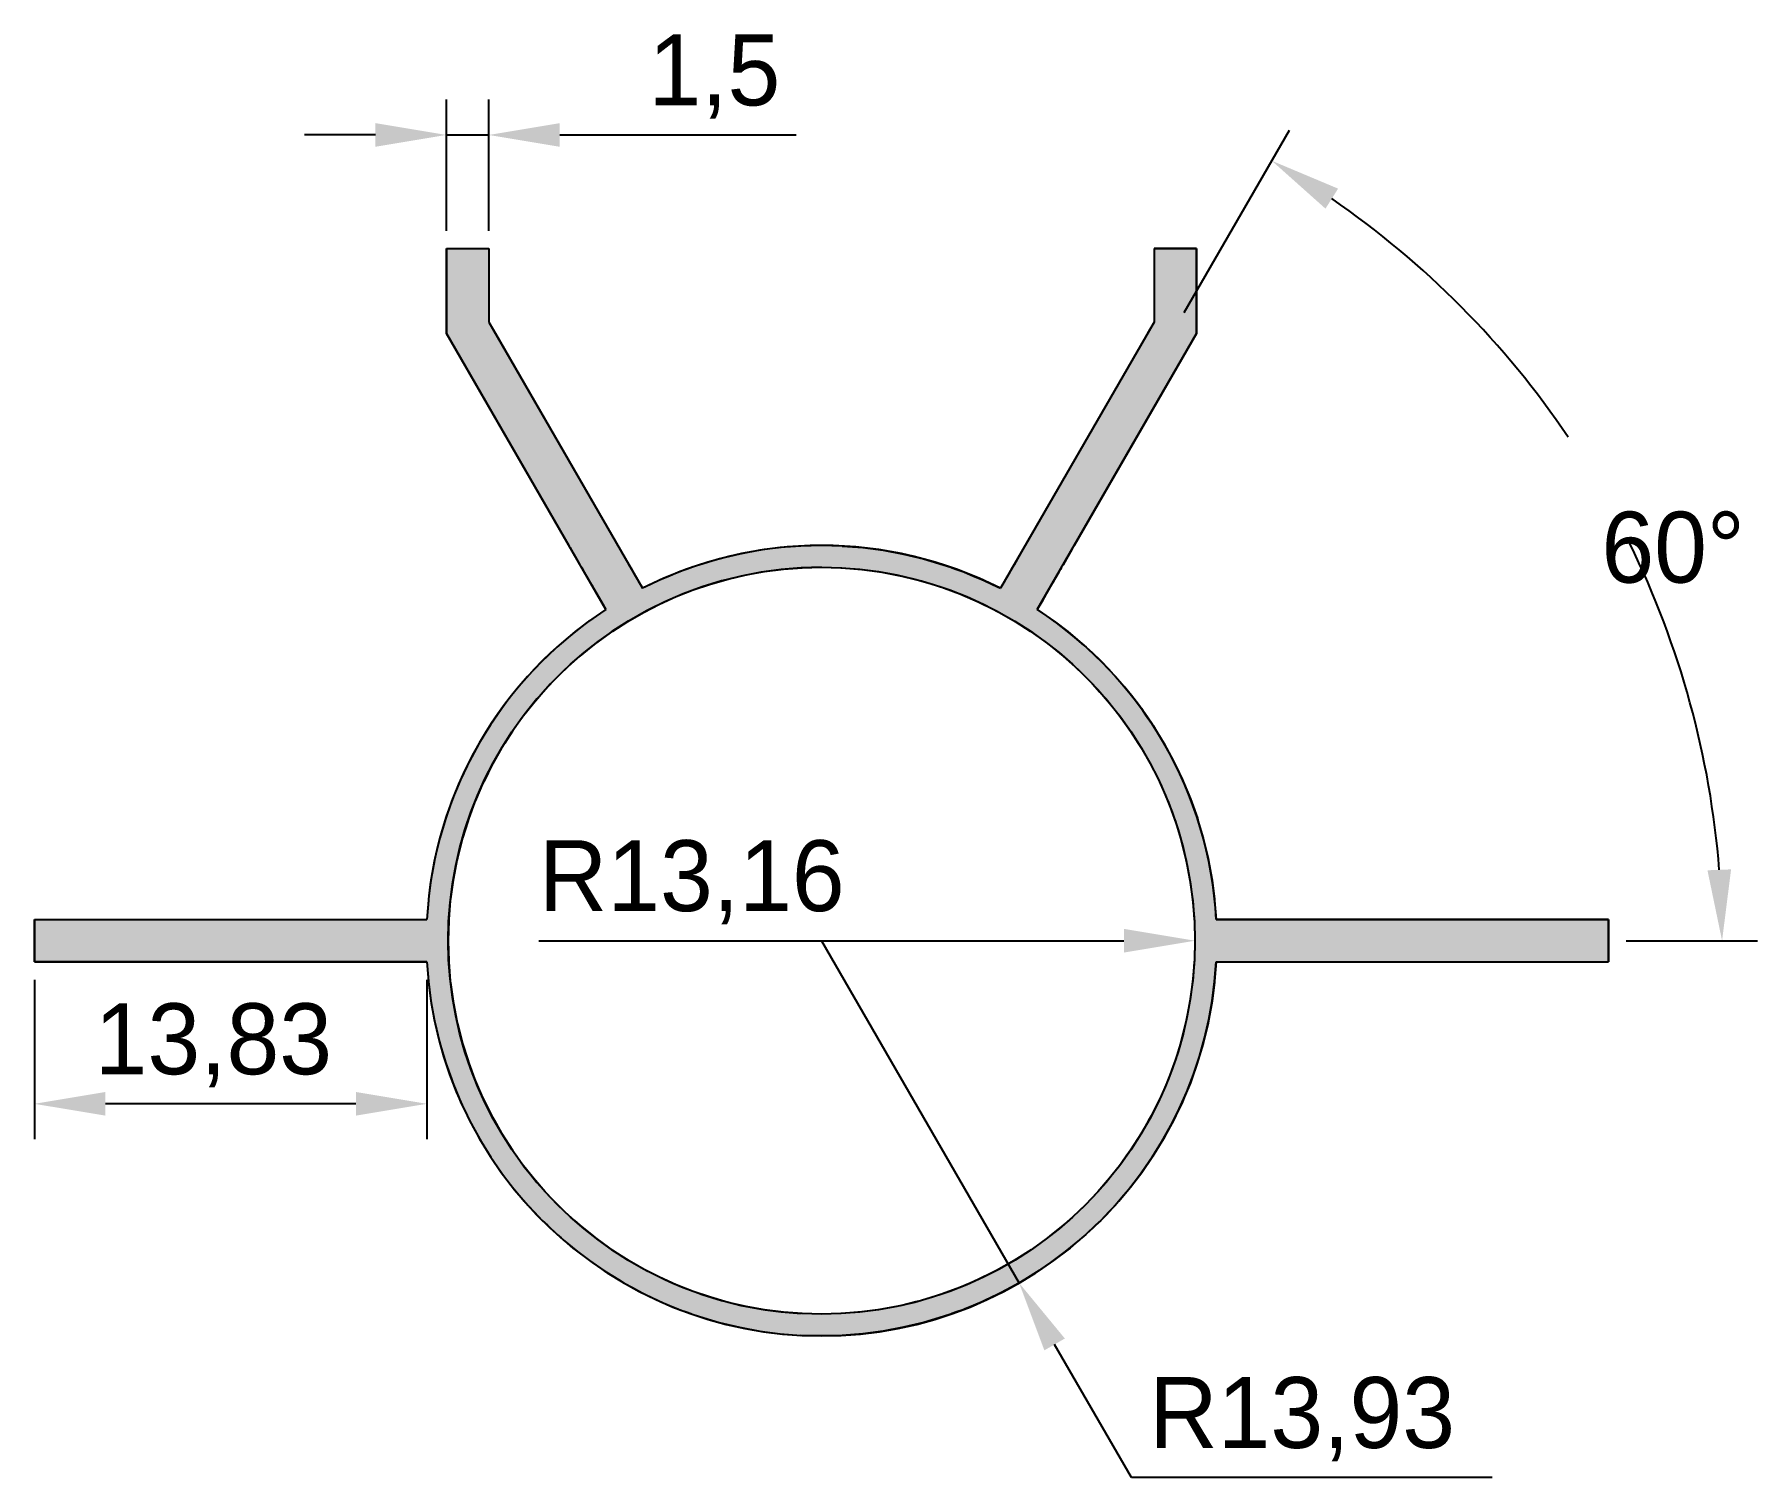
# Model space of a CAD drawing. Extents: x 82.3 to 143, y 152.1 to 202.9.
import ezdxf

# ---------------------------------------------------------------- set-up
doc = ezdxf.new("R2010")
doc.units = 0
doc.layers.add('COTAS', color=1, linetype='CONTINUOUS')
doc.layers.add('PRINCIPAL', color=7, linetype='CONTINUOUS')
doc.dimstyles.get("Standard").update_dxf_attribs({"dimtxt": 2.5, "dimasz": 2.5, "dimexe": 1.25, "dimexo": 0.625, "dimtad": 1, "dimcen": 2.5, "dimazin": 3, "dimtfac": 1, "dimtmove": 0, "dimatfit": 3})

msp = doc.modelspace()

# ---------------------------------------------------------------- blocks, each defined once
blk = doc.blocks.new('*D0')
at = {"layer": 'COTAS', "color": 0}
for p, q in [((122.786, 193.146), (126.495, 199.57)), ((138.365, 171), (142.99, 171))]:
    blk.add_line(p, q, dxfattribs=at)
for start, end in [(33.99176, 55.48593), (4.51407, 26.163)]:
    blk.add_arc((110, 171), 31.74, start, end, dxfattribs=at)
for points in [[(127.762, 196.801), (128.207, 197.506), (125.87, 198.488)], [(142.058, 173.514), (141.225, 173.482), (141.74, 171)]]:
    blk.add_solid(points, dxfattribs=at)
at = {"layer": 'COTAS', "color": 252}
blk.add_text('60%%d', height=2.5, dxfattribs=at).set_placement((137.488, 183.62))
blk = doc.blocks.new('*U12')
at = {"layer": 'COTAS', "color": 252}
blk.add_text('R13,16', height=2.5, dxfattribs=at).set_placement((100.035, 172.042))
blk = doc.blocks.new('*D1')
at = {"layer": 'COTAS', "color": 0}
for p, q in [((100.035, 171), (111.91, 171)), ((111.91, 171), (120.66, 171))]:
    blk.add_line(p, q, dxfattribs=at)
blk.add_solid([(120.66, 171.417), (120.66, 170.583), (123.16, 171)], dxfattribs=at)
at = {"layer": 'PRINCIPAL'}
blk.add_blockref('*U12', (0, 0), dxfattribs=at)
blk = doc.blocks.new('*U13')
at = {"layer": 'COTAS', "color": 252}
blk.add_text('R13,93', height=2.5, dxfattribs=at).set_placement((121.548, 153.122))
blk = doc.blocks.new('*D2')
at = {"layer": 'COTAS', "color": 0}
for p, q in [((110, 171), (116.965, 158.936)), ((120.923, 152.08), (118.215, 156.771)), ((133.632, 152.08), (120.923, 152.08))]:
    blk.add_line(p, q, dxfattribs=at)
blk.add_solid([(118.576, 156.98), (117.854, 156.563), (116.965, 158.936)], dxfattribs=at)
at = {"layer": 'PRINCIPAL'}
blk.add_blockref('*U13', (0, 0), dxfattribs=at)
blk = doc.blocks.new('*U11')
at = {"layer": 'COTAS', "color": 252}
blk.add_text('13,83', height=2.5, dxfattribs=at).set_placement((84.383, 166.293))
blk = doc.blocks.new('*D3')
at = {"layer": 'COTAS', "color": 0}
for p, q in [((82.26, 169.626), (82.26, 164.001)), ((96.09, 169.626), (96.09, 164.001)), ((93.59, 165.251), (84.76, 165.251))]:
    blk.add_line(p, q, dxfattribs=at)
for points in [[(84.76, 165.668), (84.76, 164.835), (82.26, 165.251)], [(93.59, 165.668), (93.59, 164.835), (96.09, 165.251)]]:
    blk.add_solid(points, dxfattribs=at)
at = {"layer": 'PRINCIPAL'}
blk.add_blockref('*U11', (0, 0), dxfattribs=at)
blk = doc.blocks.new('*U15')
at = {"layer": 'PRINCIPAL'}
blk.add_circle((110, 171), 13.16, dxfattribs=at)
blk = doc.blocks.new('*U17')
at = {"layer": 'PRINCIPAL'}
for p, q in [((96.778, 192.404), (96.778, 195.398)), ((96.778, 195.398), (98.275, 195.398)), ((98.275, 195.398), (98.275, 192.805)), ((121.725, 195.398), (121.725, 192.805)), ((123.222, 195.398), (121.725, 195.398)), ((123.222, 192.404), (123.222, 195.398)), ((98.275, 192.805), (103.693, 183.421)), ((121.725, 192.805), (116.307, 183.421)), ((102.397, 182.672), (96.778, 192.404)), ((117.603, 182.672), (123.222, 192.404)), ((82.26, 171.748), (96.09, 171.748)), ((82.26, 170.251), (82.26, 171.748)), ((137.74, 171.748), (123.91, 171.748)), ((137.74, 170.251), (137.74, 171.748)), ((96.09, 170.251), (82.26, 170.251)), ((123.91, 170.251), (137.74, 170.251))]:
    blk.add_line(p, q, dxfattribs=at)
for start, end in [(63.08015, 116.91985), (123.08015, 176.91985), (3.08015, 56.91985), (183.08015, 356.91985)]:
    blk.add_arc((110, 171), 13.93, start, end, dxfattribs=at)
blk = doc.blocks.new('*U18')
at = {"layer": 'PRINCIPAL', "linetype": 'CONTINUOUS'}
for p, q in [((96.778, 195.398), (98.275, 195.398)), ((96.778, 195.398), (96.778, 192.805)), ((98.275, 195.398), (98.275, 192.805)), ((121.725, 195.398), (123.222, 195.398)), ((121.725, 195.398), (121.725, 192.805)), ((123.222, 195.398), (123.222, 192.805)), ((96.778, 192.805), (96.778, 192.404)), ((98.275, 192.805), (98.507, 192.404)), ((121.725, 192.805), (121.493, 192.404)), ((123.222, 192.805), (123.222, 192.404)), ((96.778, 192.404), (101.093, 184.93)), ((98.507, 192.404), (102.822, 184.93)), ((121.493, 192.404), (117.178, 184.93)), ((123.222, 192.404), (118.907, 184.93)), ((101.093, 184.93), (101.104, 184.911)), ((101.104, 184.911), (101.137, 184.854)), ((101.137, 184.854), (101.192, 184.76)), ((101.192, 184.76), (101.268, 184.627)), ((101.268, 184.627), (101.366, 184.458)), ((102.822, 184.93), (102.833, 184.911)), ((102.833, 184.911), (102.866, 184.854)), ((102.866, 184.854), (102.92, 184.76)), ((102.92, 184.76), (102.997, 184.627)), ((102.997, 184.627), (103.094, 184.458)), ((107.112, 184.627), (106.405, 184.458)), ((107.827, 184.76), (107.112, 184.627)), ((108.548, 184.854), (107.827, 184.76)), ((109.273, 184.911), (108.548, 184.854)), ((110, 184.93), (109.273, 184.911)), ((110.727, 184.911), (110, 184.93)), ((110.727, 184.911), (111.452, 184.854)), ((111.452, 184.854), (112.173, 184.76)), ((112.173, 184.76), (112.888, 184.627)), ((112.888, 184.627), (113.595, 184.458)), ((117.003, 184.627), (116.906, 184.458)), ((117.08, 184.76), (117.003, 184.627)), ((117.134, 184.854), (117.08, 184.76)), ((117.167, 184.911), (117.134, 184.854)), ((117.178, 184.93), (117.167, 184.911)), ((118.732, 184.627), (118.634, 184.458)), ((118.808, 184.76), (118.732, 184.627)), ((118.863, 184.854), (118.808, 184.76)), ((118.896, 184.911), (118.863, 184.854)), ((118.907, 184.93), (118.896, 184.911)), ((101.366, 184.458), (101.485, 184.252)), ((101.485, 184.252), (101.538, 184.16)), ((101.538, 184.16), (101.549, 184.141)), ((101.549, 184.141), (101.582, 184.083)), ((101.582, 184.083), (101.624, 184.01)), ((103.094, 184.458), (103.213, 184.252)), ((103.213, 184.252), (103.266, 184.16)), ((103.266, 184.16), (103.278, 184.141)), ((103.278, 184.141), (103.311, 184.083)), ((103.311, 184.083), (103.353, 184.01)), ((105.228, 184.083), (105.022, 184.01)), ((105.392, 184.141), (105.228, 184.083)), ((105.446, 184.16), (105.392, 184.141)), ((105.708, 184.252), (105.446, 184.16)), ((106.405, 184.458), (105.708, 184.252)), ((108.577, 184.083), (108.044, 184.01)), ((109.288, 184.141), (108.577, 184.083)), ((110, 184.16), (109.288, 184.141)), ((110, 184.16), (110.712, 184.141)), ((110.712, 184.141), (111.423, 184.083)), ((111.423, 184.083), (111.956, 184.01)), ((113.595, 184.458), (114.292, 184.252)), ((114.292, 184.252), (114.554, 184.16)), ((114.554, 184.16), (114.608, 184.141)), ((114.608, 184.141), (114.772, 184.083)), ((114.772, 184.083), (114.978, 184.01)), ((116.689, 184.083), (116.647, 184.01)), ((116.722, 184.141), (116.689, 184.083)), ((116.734, 184.16), (116.722, 184.141)), ((116.787, 184.252), (116.734, 184.16)), ((116.906, 184.458), (116.787, 184.252)), ((118.418, 184.083), (118.376, 184.01)), ((118.451, 184.141), (118.418, 184.083)), ((118.462, 184.16), (118.451, 184.141)), ((118.515, 184.252), (118.462, 184.16)), ((118.634, 184.458), (118.515, 184.252)), ((101.624, 184.01), (101.638, 183.987)), ((101.638, 183.987), (101.715, 183.852)), ((101.715, 183.852), (101.784, 183.733)), ((101.784, 183.733), (101.815, 183.68)), ((101.815, 183.68), (101.936, 183.471)), ((101.936, 183.471), (101.965, 183.421)), ((101.965, 183.421), (102.077, 183.225)), ((103.353, 184.01), (103.366, 183.987)), ((103.366, 183.987), (103.444, 183.852)), ((103.444, 183.852), (103.513, 183.733)), ((103.513, 183.733), (103.543, 183.68)), ((103.543, 183.68), (103.664, 183.471)), ((103.664, 183.471), (103.693, 183.421)), ((103.8, 183.471), (103.693, 183.421)), ((104.24, 183.68), (103.8, 183.471)), ((104.35, 183.733), (104.24, 183.68)), ((104.64, 183.852), (104.35, 183.733)), ((104.965, 183.987), (104.64, 183.852)), ((105.022, 184.01), (104.965, 183.987)), ((105.66, 183.421), (105.129, 183.225)), ((105.798, 183.471), (105.66, 183.421)), ((106.479, 183.68), (105.798, 183.471)), ((106.69, 183.733), (106.479, 183.68)), ((107.171, 183.852), (106.69, 183.733)), ((107.871, 183.987), (107.171, 183.852)), ((108.044, 184.01), (107.871, 183.987)), ((111.956, 184.01), (112.129, 183.987)), ((112.129, 183.987), (112.829, 183.852)), ((112.829, 183.852), (113.31, 183.733)), ((113.31, 183.733), (113.521, 183.68)), ((113.521, 183.68), (114.202, 183.471)), ((114.202, 183.471), (114.34, 183.421)), ((114.34, 183.421), (114.871, 183.225)), ((114.978, 184.01), (115.035, 183.987)), ((115.035, 183.987), (115.36, 183.852)), ((115.36, 183.852), (115.65, 183.733)), ((115.65, 183.733), (115.76, 183.68)), ((115.76, 183.68), (116.2, 183.471)), ((116.2, 183.471), (116.307, 183.421)), ((116.336, 183.471), (116.307, 183.421)), ((116.457, 183.68), (116.336, 183.471)), ((116.487, 183.733), (116.457, 183.68)), ((116.556, 183.852), (116.487, 183.733)), ((116.634, 183.987), (116.556, 183.852)), ((116.647, 184.01), (116.634, 183.987)), ((118.035, 183.421), (117.923, 183.225)), ((118.064, 183.471), (118.035, 183.421)), ((118.185, 183.68), (118.064, 183.471)), ((118.216, 183.733), (118.185, 183.68)), ((118.285, 183.852), (118.216, 183.733)), ((118.362, 183.987), (118.285, 183.852)), ((118.376, 184.01), (118.362, 183.987)), ((102.077, 183.225), (102.24, 182.944)), ((102.24, 182.944), (102.397, 182.672)), ((104.474, 182.944), (103.927, 182.672)), ((105.129, 183.225), (104.474, 182.944)), ((114.871, 183.225), (115.526, 182.944)), ((115.526, 182.944), (116.073, 182.672)), ((117.76, 182.944), (117.603, 182.672)), ((117.923, 183.225), (117.76, 182.944)), ((101.798, 182.259), (101.321, 181.892)), ((101.823, 182.276), (101.798, 182.259)), ((102.331, 182.627), (101.823, 182.276)), ((102.397, 182.672), (102.331, 182.627)), ((103.189, 182.259), (102.615, 181.892)), ((103.215, 182.276), (103.189, 182.259)), ((103.836, 182.627), (103.215, 182.276)), ((103.927, 182.672), (103.836, 182.627)), ((116.073, 182.672), (116.164, 182.627)), ((116.164, 182.627), (116.785, 182.276)), ((116.785, 182.276), (116.811, 182.259)), ((116.811, 182.259), (117.385, 181.892)), ((117.603, 182.672), (117.669, 182.627)), ((117.669, 182.627), (118.177, 182.276)), ((118.177, 182.276), (118.202, 182.259)), ((118.202, 182.259), (118.679, 181.892)), ((101.222, 181.816), (100.825, 181.477)), ((101.321, 181.892), (101.222, 181.816)), ((102.509, 181.816), (102.036, 181.477)), ((102.615, 181.892), (102.509, 181.816)), ((117.385, 181.892), (117.491, 181.816)), ((117.491, 181.816), (117.964, 181.477)), ((118.679, 181.892), (118.778, 181.816)), ((118.778, 181.816), (119.175, 181.477)), ((100.34, 181.03), (100.142, 180.842)), ((100.669, 181.343), (100.34, 181.03)), ((100.825, 181.477), (100.669, 181.343)), ((101.48, 181.03), (101.271, 180.842)), ((101.87, 181.343), (101.48, 181.03)), ((102.036, 181.477), (101.87, 181.343)), ((117.964, 181.477), (118.13, 181.343)), ((118.13, 181.343), (118.52, 181.03)), ((118.52, 181.03), (118.729, 180.842)), ((119.175, 181.477), (119.331, 181.343)), ((119.331, 181.343), (119.66, 181.03)), ((119.66, 181.03), (119.858, 180.842)), ((99.869, 180.554), (99.642, 180.315)), ((100.142, 180.842), (99.869, 180.554)), ((100.95, 180.554), (100.71, 180.315)), ((101.271, 180.842), (100.95, 180.554)), ((118.729, 180.842), (119.05, 180.554)), ((119.05, 180.554), (119.29, 180.315)), ((119.858, 180.842), (120.131, 180.554)), ((120.131, 180.554), (120.358, 180.315)), ((99.17, 179.761), (98.985, 179.52)), ((99.417, 180.05), (99.17, 179.761)), ((99.642, 180.315), (99.417, 180.05)), ((100.187, 179.761), (99.97, 179.52)), ((100.446, 180.05), (100.187, 179.761)), ((100.71, 180.315), (100.446, 180.05)), ((119.29, 180.315), (119.554, 180.05)), ((119.554, 180.05), (119.813, 179.761)), ((119.813, 179.761), (120.03, 179.52)), ((120.358, 180.315), (120.583, 180.05)), ((120.583, 180.05), (120.83, 179.761)), ((120.83, 179.761), (121.015, 179.52)), ((98.728, 179.184), (98.577, 178.964)), ((98.985, 179.52), (98.728, 179.184)), ((99.7, 179.184), (99.523, 178.964)), ((99.97, 179.52), (99.7, 179.184)), ((120.03, 179.52), (120.3, 179.184)), ((120.3, 179.184), (120.477, 178.964)), ((121.015, 179.52), (121.272, 179.184)), ((121.272, 179.184), (121.423, 178.964)), ((98.316, 178.585), (98.194, 178.385)), ((98.577, 178.964), (98.316, 178.585)), ((99.251, 178.585), (99.108, 178.385)), ((99.523, 178.964), (99.251, 178.585)), ((120.477, 178.964), (120.749, 178.585)), ((120.749, 178.585), (120.892, 178.385)), ((121.423, 178.964), (121.684, 178.585)), ((121.684, 178.585), (121.806, 178.385)), ((97.936, 177.965), (97.838, 177.785)), ((98.194, 178.385), (97.936, 177.965)), ((98.839, 177.965), (98.724, 177.785)), ((99.108, 178.385), (98.839, 177.965)), ((120.892, 178.385), (121.161, 177.965)), ((121.161, 177.965), (121.276, 177.785)), ((121.806, 178.385), (122.064, 177.965)), ((122.064, 177.965), (122.162, 177.785)), ((97.838, 177.785), (97.589, 177.326)), ((98.724, 177.785), (98.464, 177.326)), ((121.276, 177.785), (121.536, 177.326)), ((122.162, 177.785), (122.411, 177.326)), ((97.512, 177.164), (97.276, 176.67)), ((97.589, 177.326), (97.512, 177.164)), ((98.373, 177.164), (98.128, 176.67)), ((98.464, 177.326), (98.373, 177.164)), ((121.536, 177.326), (121.627, 177.164)), ((121.627, 177.164), (121.872, 176.67)), ((122.411, 177.326), (122.488, 177.164)), ((122.488, 177.164), (122.724, 176.67)), ((97.216, 176.526), (96.998, 175.998)), ((97.276, 176.67), (97.216, 176.526)), ((98.056, 176.526), (97.829, 175.998)), ((98.128, 176.67), (98.056, 176.526)), ((121.872, 176.67), (121.944, 176.526)), ((121.944, 176.526), (122.171, 175.998)), ((122.724, 176.67), (122.784, 176.526)), ((122.784, 176.526), (123.002, 175.998)), ((96.952, 175.871), (96.754, 175.313)), ((96.998, 175.998), (96.952, 175.871)), ((97.775, 175.871), (97.57, 175.313)), ((97.829, 175.998), (97.775, 175.871)), ((122.171, 175.998), (122.225, 175.871)), ((122.225, 175.871), (122.43, 175.313)), ((123.002, 175.998), (123.048, 175.871)), ((123.048, 175.871), (123.246, 175.313)), ((96.722, 175.202), (96.547, 174.616)), ((96.754, 175.313), (96.722, 175.202)), ((97.529, 175.202), (97.349, 174.616)), ((97.57, 175.313), (97.529, 175.202)), ((122.43, 175.313), (122.471, 175.202)), ((122.471, 175.202), (122.651, 174.616)), ((123.246, 175.313), (123.278, 175.202)), ((123.278, 175.202), (123.453, 174.616)), ((96.525, 174.521), (96.377, 173.909)), ((96.547, 174.616), (96.525, 174.521)), ((97.32, 174.521), (97.168, 173.909)), ((97.349, 174.616), (97.32, 174.521)), ((122.651, 174.616), (122.68, 174.521)), ((122.68, 174.521), (122.832, 173.909)), ((123.453, 174.616), (123.475, 174.521)), ((123.475, 174.521), (123.623, 173.909)), ((96.362, 173.829), (96.244, 173.194)), ((96.377, 173.909), (96.362, 173.829)), ((97.148, 173.829), (97.026, 173.194)), ((97.168, 173.909), (97.148, 173.829)), ((122.832, 173.909), (122.852, 173.829)), ((122.852, 173.829), (122.974, 173.194)), ((123.623, 173.909), (123.638, 173.829)), ((123.638, 173.829), (123.756, 173.194)), ((96.235, 173.129), (96.148, 172.473)), ((96.244, 173.194), (96.235, 173.129)), ((97.013, 173.129), (96.924, 172.473)), ((97.026, 173.194), (97.013, 173.129)), ((122.974, 173.194), (122.987, 173.129)), ((122.987, 173.129), (123.076, 172.473)), ((123.756, 173.194), (123.765, 173.129)), ((123.765, 173.129), (123.852, 172.473)), ((96.148, 172.473), (96.144, 172.423)), ((96.924, 172.473), (96.917, 172.423)), ((123.076, 172.473), (123.083, 172.423)), ((123.852, 172.473), (123.856, 172.423)), ((96.144, 172.423), (96.09, 171.749)), ((96.917, 172.423), (96.862, 171.749)), ((123.083, 172.423), (123.138, 171.749)), ((123.856, 172.423), (123.91, 171.749)), ((82.26, 171.749), (96.09, 171.749)), ((82.26, 171.749), (82.26, 171.712)), ((82.26, 171.712), (82.26, 171)), ((96.859, 171.712), (96.84, 171)), ((96.862, 171.749), (96.859, 171.712)), ((123.138, 171.749), (123.141, 171.712)), ((123.141, 171.712), (123.16, 171)), ((123.91, 171.749), (137.74, 171.749)), ((137.74, 171.749), (137.74, 171.712)), ((137.74, 171.712), (137.74, 171)), ((82.26, 171), (82.26, 170.288)), ((96.84, 171), (96.859, 170.288)), ((123.16, 171), (123.141, 170.288)), ((137.74, 171), (137.74, 170.288)), ((82.26, 170.288), (82.26, 170.251)), ((82.26, 170.251), (96.09, 170.251)), ((96.09, 170.251), (96.144, 169.577)), ((96.859, 170.288), (96.862, 170.251)), ((96.862, 170.251), (96.917, 169.577)), ((123.138, 170.251), (123.083, 169.577)), ((123.141, 170.288), (123.138, 170.251)), ((123.91, 170.251), (123.856, 169.577)), ((123.91, 170.251), (137.74, 170.251)), ((137.74, 170.288), (137.74, 170.251)), ((96.144, 169.577), (96.148, 169.525)), ((96.148, 169.525), (96.235, 168.871)), ((96.917, 169.577), (96.924, 169.525)), ((96.924, 169.525), (97.013, 168.871)), ((123.076, 169.525), (122.987, 168.871)), ((123.083, 169.577), (123.076, 169.525)), ((123.852, 169.525), (123.765, 168.871)), ((123.856, 169.577), (123.852, 169.525)), ((96.235, 168.871), (96.244, 168.803)), ((97.013, 168.871), (97.026, 168.803)), ((122.987, 168.871), (122.974, 168.803)), ((123.765, 168.871), (123.756, 168.803)), ((96.244, 168.803), (96.362, 168.171)), ((97.026, 168.803), (97.148, 168.171)), ((122.974, 168.803), (122.852, 168.171)), ((123.756, 168.803), (123.638, 168.171)), ((96.362, 168.171), (96.378, 168.087)), ((96.378, 168.087), (96.525, 167.479)), ((97.148, 168.171), (97.169, 168.087)), ((97.169, 168.087), (97.32, 167.479)), ((122.831, 168.087), (122.68, 167.479)), ((122.852, 168.171), (122.831, 168.087)), ((123.622, 168.087), (123.475, 167.479)), ((123.638, 168.171), (123.622, 168.087)), ((96.525, 167.479), (96.549, 167.378)), ((96.549, 167.378), (96.722, 166.798)), ((97.32, 167.479), (97.351, 167.378)), ((97.351, 167.378), (97.529, 166.798)), ((122.649, 167.378), (122.471, 166.798)), ((122.68, 167.479), (122.649, 167.378)), ((123.451, 167.378), (123.278, 166.798)), ((123.475, 167.479), (123.451, 167.378)), ((96.722, 166.798), (96.757, 166.68)), ((96.757, 166.68), (96.953, 166.129)), ((97.529, 166.798), (97.572, 166.68)), ((97.572, 166.68), (97.775, 166.129)), ((122.428, 166.68), (122.225, 166.129)), ((122.471, 166.798), (122.428, 166.68)), ((123.243, 166.68), (123.047, 166.129)), ((123.278, 166.798), (123.243, 166.68)), ((96.953, 166.129), (97.001, 165.994)), ((97.001, 165.994), (97.217, 165.474)), ((97.775, 166.129), (97.833, 165.994)), ((97.833, 165.994), (98.056, 165.474)), ((122.167, 165.994), (121.944, 165.474)), ((122.225, 166.129), (122.167, 165.994)), ((122.999, 165.994), (122.783, 165.474)), ((123.047, 166.129), (122.999, 165.994)), ((97.217, 165.474), (97.28, 165.321)), ((97.28, 165.321), (97.512, 164.836)), ((98.056, 165.474), (98.132, 165.321)), ((98.132, 165.321), (98.373, 164.836)), ((121.868, 165.321), (121.627, 164.836)), ((121.944, 165.474), (121.868, 165.321)), ((122.72, 165.321), (122.488, 164.836)), ((122.783, 165.474), (122.72, 165.321)), ((97.512, 164.836), (97.595, 164.663)), ((97.595, 164.663), (97.839, 164.215)), ((98.373, 164.836), (98.47, 164.663)), ((98.47, 164.663), (98.724, 164.215)), ((121.53, 164.663), (121.276, 164.215)), ((121.627, 164.836), (121.53, 164.663)), ((122.405, 164.663), (122.161, 164.215)), ((122.488, 164.836), (122.405, 164.663)), ((97.839, 164.215), (97.943, 164.023)), ((97.943, 164.023), (98.194, 163.615)), ((98.724, 164.215), (98.846, 164.023)), ((98.846, 164.023), (99.108, 163.615)), ((121.154, 164.023), (120.892, 163.615)), ((121.276, 164.215), (121.154, 164.023)), ((122.057, 164.023), (121.806, 163.615)), ((122.161, 164.215), (122.057, 164.023)), ((98.194, 163.615), (98.324, 163.402)), ((98.324, 163.402), (98.577, 163.036)), ((99.108, 163.615), (99.26, 163.402)), ((99.26, 163.402), (99.523, 163.036)), ((120.74, 163.402), (120.477, 163.036)), ((120.892, 163.615), (120.74, 163.402)), ((121.676, 163.402), (121.423, 163.036)), ((121.806, 163.615), (121.676, 163.402)), ((98.577, 163.036), (98.738, 162.802)), ((98.738, 162.802), (98.985, 162.48)), ((99.523, 163.036), (99.711, 162.802)), ((99.711, 162.802), (99.97, 162.48)), ((120.289, 162.802), (120.03, 162.48)), ((120.477, 163.036), (120.289, 162.802)), ((121.262, 162.802), (121.015, 162.48)), ((121.423, 163.036), (121.262, 162.802)), ((98.985, 162.48), (99.182, 162.225)), ((99.182, 162.225), (99.417, 161.95)), ((99.97, 162.48), (100.199, 162.225)), ((100.199, 162.225), (100.446, 161.95)), ((119.801, 162.225), (119.554, 161.95)), ((120.03, 162.48), (119.801, 162.225)), ((120.818, 162.225), (120.583, 161.95)), ((121.015, 162.48), (120.818, 162.225)), ((99.417, 161.95), (99.655, 161.671)), ((99.655, 161.671), (99.869, 161.446)), ((100.446, 161.95), (100.725, 161.671)), ((100.725, 161.671), (100.95, 161.446)), ((119.275, 161.671), (119.05, 161.446)), ((119.554, 161.95), (119.275, 161.671)), ((120.345, 161.671), (120.131, 161.446)), ((120.583, 161.95), (120.345, 161.671)), ((99.869, 161.446), (100.157, 161.143)), ((100.157, 161.143), (100.34, 160.97)), ((100.34, 160.97), (100.686, 160.642)), ((100.95, 161.446), (101.288, 161.143)), ((101.288, 161.143), (101.48, 160.97)), ((101.48, 160.97), (101.889, 160.642)), ((118.52, 160.97), (118.111, 160.642)), ((118.712, 161.143), (118.52, 160.97)), ((119.05, 161.446), (118.712, 161.143)), ((119.66, 160.97), (119.314, 160.642)), ((119.843, 161.143), (119.66, 160.97)), ((120.131, 161.446), (119.843, 161.143)), ((100.686, 160.642), (100.825, 160.523)), ((100.825, 160.523), (101.24, 160.169)), ((101.889, 160.642), (102.036, 160.523)), ((102.036, 160.523), (102.53, 160.169)), ((117.964, 160.523), (117.47, 160.169)), ((118.111, 160.642), (117.964, 160.523)), ((119.175, 160.523), (118.76, 160.169)), ((119.314, 160.642), (119.175, 160.523)), ((101.24, 160.169), (101.32, 160.108)), ((101.32, 160.108), (101.819, 159.726)), ((101.819, 159.726), (101.821, 159.724)), ((101.821, 159.724), (102.332, 159.373)), ((102.53, 160.169), (102.615, 160.108)), ((102.615, 160.108), (103.212, 159.726)), ((103.212, 159.726), (103.215, 159.724)), ((103.215, 159.724), (103.836, 159.373)), ((116.785, 159.724), (116.164, 159.373)), ((116.788, 159.726), (116.785, 159.724)), ((117.385, 160.108), (116.788, 159.726)), ((117.47, 160.169), (117.385, 160.108)), ((118.179, 159.724), (117.668, 159.373)), ((118.181, 159.726), (118.179, 159.724)), ((118.68, 160.108), (118.181, 159.726)), ((118.76, 160.169), (118.68, 160.108)), ((102.332, 159.373), (102.419, 159.313)), ((102.419, 159.313), (102.839, 159.056)), ((103.836, 159.373), (103.956, 159.313)), ((103.956, 159.313), (104.474, 159.056)), ((116.044, 159.313), (115.526, 159.056)), ((116.164, 159.373), (116.044, 159.313)), ((117.581, 159.313), (117.161, 159.056)), ((117.668, 159.373), (117.581, 159.313)), ((102.839, 159.056), (103.041, 158.933)), ((103.041, 158.933), (103.333, 158.775)), ((103.333, 158.775), (103.681, 158.586)), ((103.681, 158.586), (103.8, 158.529)), ((103.8, 158.529), (104.239, 158.32)), ((104.474, 159.056), (104.761, 158.933)), ((104.761, 158.933), (105.129, 158.775)), ((105.129, 158.775), (105.644, 158.586)), ((105.644, 158.586), (105.798, 158.529)), ((105.798, 158.529), (106.479, 158.32)), ((114.202, 158.529), (113.521, 158.32)), ((114.356, 158.586), (114.202, 158.529)), ((114.871, 158.775), (114.356, 158.586)), ((115.239, 158.933), (114.871, 158.775)), ((115.526, 159.056), (115.239, 158.933)), ((116.2, 158.529), (115.761, 158.32)), ((116.319, 158.586), (116.2, 158.529)), ((116.667, 158.775), (116.319, 158.586)), ((116.959, 158.933), (116.667, 158.775)), ((117.161, 159.056), (116.959, 158.933)), ((104.239, 158.32), (104.339, 158.272)), ((104.339, 158.272), (104.64, 158.148)), ((104.64, 158.148), (104.964, 158.013)), ((104.964, 158.013), (105.012, 157.994)), ((105.012, 157.994), (105.228, 157.917)), ((105.228, 157.917), (105.392, 157.859)), ((106.479, 158.32), (106.671, 158.272)), ((106.671, 158.272), (107.171, 158.148)), ((107.171, 158.148), (107.871, 158.013)), ((107.871, 158.013), (108.016, 157.994)), ((108.016, 157.994), (108.577, 157.917)), ((108.577, 157.917), (109.288, 157.859)), ((111.423, 157.917), (110.712, 157.859)), ((111.984, 157.994), (111.423, 157.917)), ((112.129, 158.013), (111.984, 157.994)), ((112.829, 158.148), (112.129, 158.013)), ((113.329, 158.272), (112.829, 158.148)), ((113.521, 158.32), (113.329, 158.272)), ((114.772, 157.917), (114.608, 157.859)), ((114.988, 157.994), (114.772, 157.917)), ((115.036, 158.013), (114.988, 157.994)), ((115.36, 158.148), (115.036, 158.013)), ((115.661, 158.272), (115.36, 158.148)), ((115.761, 158.32), (115.661, 158.272)), ((105.392, 157.859), (105.446, 157.84)), ((105.446, 157.84), (105.699, 157.751)), ((105.699, 157.751), (106.398, 157.544)), ((106.398, 157.544), (107.106, 157.374)), ((107.106, 157.374), (107.823, 157.241)), ((112.894, 157.374), (112.177, 157.241)), ((113.602, 157.544), (112.894, 157.374)), ((114.301, 157.751), (113.602, 157.544)), ((114.554, 157.84), (114.301, 157.751)), ((114.608, 157.859), (114.554, 157.84)), ((107.823, 157.241), (108.545, 157.146)), ((108.545, 157.146), (109.272, 157.089)), ((110, 157.07), (109.272, 157.089)), ((110.728, 157.089), (110, 157.07)), ((111.455, 157.146), (110.728, 157.089)), ((112.177, 157.241), (111.455, 157.146))]:
    blk.add_line(p, q, dxfattribs=at)
for points in [[(96.778, 195.398), (96.778, 195.398), (98.275, 195.398)], [(96.778, 195.398), (96.778, 192.805), (98.275, 192.805)], [(121.725, 195.398), (121.725, 195.398), (123.222, 195.398)], [(121.725, 195.398), (121.725, 192.805), (123.222, 192.805)], [(96.778, 192.805), (96.778, 192.404), (98.507, 192.404)], [(121.725, 192.805), (121.493, 192.404), (123.222, 192.404)], [(96.778, 192.404), (101.093, 184.93), (102.822, 184.93)], [(121.493, 192.404), (117.178, 184.93), (118.907, 184.93)], [(101.093, 184.93), (101.104, 184.911), (102.833, 184.911)], [(101.104, 184.911), (101.137, 184.854), (102.866, 184.854)], [(101.137, 184.854), (101.192, 184.76), (102.92, 184.76)], [(101.192, 184.76), (101.268, 184.627), (102.997, 184.627)], [(101.268, 184.627), (101.366, 184.458), (103.094, 184.458)], [(107.112, 184.627), (106.405, 184.458), (113.595, 184.458)], [(107.827, 184.76), (107.112, 184.627), (112.888, 184.627)], [(108.548, 184.854), (107.827, 184.76), (112.173, 184.76)], [(109.273, 184.911), (108.548, 184.854), (111.452, 184.854)], [(110, 184.93), (109.273, 184.911), (110.727, 184.911)], [(117.003, 184.627), (116.906, 184.458), (118.634, 184.458)], [(117.08, 184.76), (117.003, 184.627), (118.732, 184.627)], [(117.134, 184.854), (117.08, 184.76), (118.808, 184.76)], [(117.167, 184.911), (117.134, 184.854), (118.863, 184.854)], [(117.178, 184.93), (117.167, 184.911), (118.896, 184.911)], [(101.366, 184.458), (101.485, 184.252), (103.213, 184.252)], [(101.485, 184.252), (101.538, 184.16), (103.266, 184.16)], [(101.538, 184.16), (101.549, 184.141), (103.278, 184.141)], [(101.549, 184.141), (101.582, 184.083), (103.311, 184.083)], [(101.582, 184.083), (101.624, 184.01), (103.353, 184.01)], [(105.228, 184.083), (105.022, 184.01), (108.044, 184.01)], [(105.392, 184.141), (105.228, 184.083), (108.577, 184.083)], [(105.446, 184.16), (105.392, 184.141), (109.288, 184.141)], [(105.708, 184.252), (105.446, 184.16), (114.554, 184.16)], [(106.405, 184.458), (105.708, 184.252), (114.292, 184.252)], [(110, 184.16), (110.712, 184.141), (114.608, 184.141)], [(110.712, 184.141), (111.423, 184.083), (114.772, 184.083)], [(111.423, 184.083), (111.956, 184.01), (114.978, 184.01)], [(116.689, 184.083), (116.647, 184.01), (118.376, 184.01)], [(116.722, 184.141), (116.689, 184.083), (118.418, 184.083)], [(116.734, 184.16), (116.722, 184.141), (118.451, 184.141)], [(116.787, 184.252), (116.734, 184.16), (118.462, 184.16)], [(116.906, 184.458), (116.787, 184.252), (118.515, 184.252)], [(101.624, 184.01), (101.638, 183.987), (103.366, 183.987)], [(101.638, 183.987), (101.715, 183.852), (103.444, 183.852)], [(101.715, 183.852), (101.784, 183.733), (103.513, 183.733)], [(101.784, 183.733), (101.815, 183.68), (103.543, 183.68)], [(101.815, 183.68), (101.936, 183.471), (103.664, 183.471)], [(101.936, 183.471), (101.965, 183.421), (103.693, 183.421)], [(101.965, 183.421), (102.077, 183.225), (105.129, 183.225)], [(103.8, 183.471), (103.693, 183.421), (105.66, 183.421)], [(104.24, 183.68), (103.8, 183.471), (105.798, 183.471)], [(104.35, 183.733), (104.24, 183.68), (106.479, 183.68)], [(104.64, 183.852), (104.35, 183.733), (106.69, 183.733)], [(104.965, 183.987), (104.64, 183.852), (107.171, 183.852)], [(105.022, 184.01), (104.965, 183.987), (107.871, 183.987)], [(111.956, 184.01), (112.129, 183.987), (115.035, 183.987)], [(112.129, 183.987), (112.829, 183.852), (115.36, 183.852)], [(112.829, 183.852), (113.31, 183.733), (115.65, 183.733)], [(113.31, 183.733), (113.521, 183.68), (115.76, 183.68)], [(113.521, 183.68), (114.202, 183.471), (116.2, 183.471)], [(114.202, 183.471), (114.34, 183.421), (116.307, 183.421)], [(114.34, 183.421), (114.871, 183.225), (117.923, 183.225)], [(116.336, 183.471), (116.307, 183.421), (118.035, 183.421)], [(116.457, 183.68), (116.336, 183.471), (118.064, 183.471)], [(116.487, 183.733), (116.457, 183.68), (118.185, 183.68)], [(116.556, 183.852), (116.487, 183.733), (118.216, 183.733)], [(116.634, 183.987), (116.556, 183.852), (118.285, 183.852)], [(116.647, 184.01), (116.634, 183.987), (118.362, 183.987)], [(102.077, 183.225), (102.24, 182.944), (104.474, 182.944)], [(102.24, 182.944), (102.397, 182.672), (103.927, 182.672)], [(114.871, 183.225), (115.526, 182.944), (117.76, 182.944)], [(115.526, 182.944), (116.073, 182.672), (117.603, 182.672)], [(101.798, 182.259), (101.321, 181.892), (102.615, 181.892)], [(101.823, 182.276), (101.798, 182.259), (103.189, 182.259)], [(102.331, 182.627), (101.823, 182.276), (103.215, 182.276)], [(102.397, 182.672), (102.331, 182.627), (103.836, 182.627)], [(116.073, 182.672), (116.164, 182.627), (117.669, 182.627)], [(116.164, 182.627), (116.785, 182.276), (118.177, 182.276)], [(116.785, 182.276), (116.811, 182.259), (118.202, 182.259)], [(116.811, 182.259), (117.385, 181.892), (118.679, 181.892)], [(101.222, 181.816), (100.825, 181.477), (102.036, 181.477)], [(101.321, 181.892), (101.222, 181.816), (102.509, 181.816)], [(117.385, 181.892), (117.491, 181.816), (118.778, 181.816)], [(117.491, 181.816), (117.964, 181.477), (119.175, 181.477)], [(100.34, 181.03), (100.142, 180.842), (101.271, 180.842)], [(100.669, 181.343), (100.34, 181.03), (101.48, 181.03)], [(100.825, 181.477), (100.669, 181.343), (101.87, 181.343)], [(117.964, 181.477), (118.13, 181.343), (119.331, 181.343)], [(118.13, 181.343), (118.52, 181.03), (119.66, 181.03)], [(118.52, 181.03), (118.729, 180.842), (119.858, 180.842)], [(99.869, 180.554), (99.642, 180.315), (100.71, 180.315)], [(100.142, 180.842), (99.869, 180.554), (100.95, 180.554)], [(118.729, 180.842), (119.05, 180.554), (120.131, 180.554)], [(119.05, 180.554), (119.29, 180.315), (120.358, 180.315)], [(99.17, 179.761), (98.985, 179.52), (99.97, 179.52)], [(99.417, 180.05), (99.17, 179.761), (100.187, 179.761)], [(99.642, 180.315), (99.417, 180.05), (100.446, 180.05)], [(119.29, 180.315), (119.554, 180.05), (120.583, 180.05)], [(119.554, 180.05), (119.813, 179.761), (120.83, 179.761)], [(119.813, 179.761), (120.03, 179.52), (121.015, 179.52)], [(98.728, 179.184), (98.577, 178.964), (99.523, 178.964)], [(98.985, 179.52), (98.728, 179.184), (99.7, 179.184)], [(120.03, 179.52), (120.3, 179.184), (121.272, 179.184)], [(120.3, 179.184), (120.477, 178.964), (121.423, 178.964)], [(98.316, 178.585), (98.194, 178.385), (99.108, 178.385)], [(98.577, 178.964), (98.316, 178.585), (99.251, 178.585)], [(120.477, 178.964), (120.749, 178.585), (121.684, 178.585)], [(120.749, 178.585), (120.892, 178.385), (121.806, 178.385)], [(97.936, 177.965), (97.838, 177.785), (98.724, 177.785)], [(98.194, 178.385), (97.936, 177.965), (98.839, 177.965)], [(120.892, 178.385), (121.161, 177.965), (122.064, 177.965)], [(121.161, 177.965), (121.276, 177.785), (122.162, 177.785)], [(97.838, 177.785), (97.589, 177.326), (98.464, 177.326)], [(121.276, 177.785), (121.536, 177.326), (122.411, 177.326)], [(97.512, 177.164), (97.276, 176.67), (98.128, 176.67)], [(97.589, 177.326), (97.512, 177.164), (98.373, 177.164)], [(121.536, 177.326), (121.627, 177.164), (122.488, 177.164)], [(121.627, 177.164), (121.872, 176.67), (122.724, 176.67)], [(97.216, 176.526), (96.998, 175.998), (97.829, 175.998)], [(97.276, 176.67), (97.216, 176.526), (98.056, 176.526)], [(121.872, 176.67), (121.944, 176.526), (122.784, 176.526)], [(121.944, 176.526), (122.171, 175.998), (123.002, 175.998)], [(96.952, 175.871), (96.754, 175.313), (97.57, 175.313)], [(96.998, 175.998), (96.952, 175.871), (97.775, 175.871)], [(122.171, 175.998), (122.225, 175.871), (123.048, 175.871)], [(122.225, 175.871), (122.43, 175.313), (123.246, 175.313)], [(96.722, 175.202), (96.547, 174.616), (97.349, 174.616)], [(96.754, 175.313), (96.722, 175.202), (97.529, 175.202)], [(122.43, 175.313), (122.471, 175.202), (123.278, 175.202)], [(122.471, 175.202), (122.651, 174.616), (123.453, 174.616)], [(96.525, 174.521), (96.377, 173.909), (97.168, 173.909)], [(96.547, 174.616), (96.525, 174.521), (97.32, 174.521)], [(122.651, 174.616), (122.68, 174.521), (123.475, 174.521)], [(122.68, 174.521), (122.832, 173.909), (123.623, 173.909)], [(96.362, 173.829), (96.244, 173.194), (97.026, 173.194)], [(96.377, 173.909), (96.362, 173.829), (97.148, 173.829)], [(122.832, 173.909), (122.852, 173.829), (123.638, 173.829)], [(122.852, 173.829), (122.974, 173.194), (123.756, 173.194)], [(96.235, 173.129), (96.148, 172.473), (96.924, 172.473)], [(96.244, 173.194), (96.235, 173.129), (97.013, 173.129)], [(122.974, 173.194), (122.987, 173.129), (123.765, 173.129)], [(122.987, 173.129), (123.076, 172.473), (123.852, 172.473)], [(96.148, 172.473), (96.144, 172.423), (96.917, 172.423)], [(123.076, 172.473), (123.083, 172.423), (123.856, 172.423)], [(96.144, 172.423), (96.09, 171.749), (96.862, 171.749)], [(123.083, 172.423), (123.138, 171.749), (123.91, 171.749)], [(82.26, 171.749), (82.26, 171.749), (96.09, 171.749)], [(82.26, 171.749), (82.26, 171.712), (96.859, 171.712)], [(82.26, 171.712), (82.26, 171), (96.84, 171)], [(123.138, 171.749), (123.141, 171.712), (137.74, 171.712)], [(123.141, 171.712), (123.16, 171), (137.74, 171)], [(123.91, 171.749), (123.91, 171.749), (137.74, 171.749)], [(82.26, 171), (82.26, 170.288), (96.859, 170.288)], [(123.16, 171), (123.141, 170.288), (137.74, 170.288)], [(82.26, 170.288), (82.26, 170.251), (96.862, 170.251)], [(82.26, 170.251), (82.26, 170.251), (96.09, 170.251)], [(96.09, 170.251), (96.144, 169.577), (96.917, 169.577)], [(123.138, 170.251), (123.083, 169.577), (123.856, 169.577)], [(123.141, 170.288), (123.138, 170.251), (137.74, 170.251)], [(123.91, 170.251), (123.91, 170.251), (137.74, 170.251)], [(96.144, 169.577), (96.148, 169.525), (96.924, 169.525)], [(96.148, 169.525), (96.235, 168.871), (97.013, 168.871)], [(123.076, 169.525), (122.987, 168.871), (123.765, 168.871)], [(123.083, 169.577), (123.076, 169.525), (123.852, 169.525)], [(96.235, 168.871), (96.244, 168.803), (97.026, 168.803)], [(122.987, 168.871), (122.974, 168.803), (123.756, 168.803)], [(96.244, 168.803), (96.362, 168.171), (97.148, 168.171)], [(122.974, 168.803), (122.852, 168.171), (123.638, 168.171)], [(96.362, 168.171), (96.378, 168.087), (97.169, 168.087)], [(96.378, 168.087), (96.525, 167.479), (97.32, 167.479)], [(122.831, 168.087), (122.68, 167.479), (123.475, 167.479)], [(122.852, 168.171), (122.831, 168.087), (123.622, 168.087)], [(96.525, 167.479), (96.549, 167.378), (97.351, 167.378)], [(96.549, 167.378), (96.722, 166.798), (97.529, 166.798)], [(122.649, 167.378), (122.471, 166.798), (123.278, 166.798)], [(122.68, 167.479), (122.649, 167.378), (123.451, 167.378)], [(96.722, 166.798), (96.757, 166.68), (97.572, 166.68)], [(96.757, 166.68), (96.953, 166.129), (97.775, 166.129)], [(122.428, 166.68), (122.225, 166.129), (123.047, 166.129)], [(122.471, 166.798), (122.428, 166.68), (123.243, 166.68)], [(96.953, 166.129), (97.001, 165.994), (97.833, 165.994)], [(97.001, 165.994), (97.217, 165.474), (98.056, 165.474)], [(122.167, 165.994), (121.944, 165.474), (122.783, 165.474)], [(122.225, 166.129), (122.167, 165.994), (122.999, 165.994)], [(97.217, 165.474), (97.28, 165.321), (98.132, 165.321)], [(97.28, 165.321), (97.512, 164.836), (98.373, 164.836)], [(121.868, 165.321), (121.627, 164.836), (122.488, 164.836)], [(121.944, 165.474), (121.868, 165.321), (122.72, 165.321)], [(97.512, 164.836), (97.595, 164.663), (98.47, 164.663)], [(97.595, 164.663), (97.839, 164.215), (98.724, 164.215)], [(121.53, 164.663), (121.276, 164.215), (122.161, 164.215)], [(121.627, 164.836), (121.53, 164.663), (122.405, 164.663)], [(97.839, 164.215), (97.943, 164.023), (98.846, 164.023)], [(97.943, 164.023), (98.194, 163.615), (99.108, 163.615)], [(121.154, 164.023), (120.892, 163.615), (121.806, 163.615)], [(121.276, 164.215), (121.154, 164.023), (122.057, 164.023)], [(98.194, 163.615), (98.324, 163.402), (99.26, 163.402)], [(98.324, 163.402), (98.577, 163.036), (99.523, 163.036)], [(120.74, 163.402), (120.477, 163.036), (121.423, 163.036)], [(120.892, 163.615), (120.74, 163.402), (121.676, 163.402)], [(98.577, 163.036), (98.738, 162.802), (99.711, 162.802)], [(98.738, 162.802), (98.985, 162.48), (99.97, 162.48)], [(120.289, 162.802), (120.03, 162.48), (121.015, 162.48)], [(120.477, 163.036), (120.289, 162.802), (121.262, 162.802)], [(98.985, 162.48), (99.182, 162.225), (100.199, 162.225)], [(99.182, 162.225), (99.417, 161.95), (100.446, 161.95)], [(119.801, 162.225), (119.554, 161.95), (120.583, 161.95)], [(120.03, 162.48), (119.801, 162.225), (120.818, 162.225)], [(99.417, 161.95), (99.655, 161.671), (100.725, 161.671)], [(99.655, 161.671), (99.869, 161.446), (100.95, 161.446)], [(119.275, 161.671), (119.05, 161.446), (120.131, 161.446)], [(119.554, 161.95), (119.275, 161.671), (120.345, 161.671)], [(99.869, 161.446), (100.157, 161.143), (101.288, 161.143)], [(100.157, 161.143), (100.34, 160.97), (101.48, 160.97)], [(100.34, 160.97), (100.686, 160.642), (101.889, 160.642)], [(118.52, 160.97), (118.111, 160.642), (119.314, 160.642)], [(118.712, 161.143), (118.52, 160.97), (119.66, 160.97)], [(119.05, 161.446), (118.712, 161.143), (119.843, 161.143)], [(100.686, 160.642), (100.825, 160.523), (102.036, 160.523)], [(100.825, 160.523), (101.24, 160.169), (102.53, 160.169)], [(117.964, 160.523), (117.47, 160.169), (118.76, 160.169)], [(118.111, 160.642), (117.964, 160.523), (119.175, 160.523)], [(101.24, 160.169), (101.32, 160.108), (102.615, 160.108)], [(101.32, 160.108), (101.819, 159.726), (103.212, 159.726)], [(101.819, 159.726), (101.821, 159.724), (103.215, 159.724)], [(101.821, 159.724), (102.332, 159.373), (103.836, 159.373)], [(116.785, 159.724), (116.164, 159.373), (117.668, 159.373)], [(116.788, 159.726), (116.785, 159.724), (118.179, 159.724)], [(117.385, 160.108), (116.788, 159.726), (118.181, 159.726)], [(117.47, 160.169), (117.385, 160.108), (118.68, 160.108)], [(102.332, 159.373), (102.419, 159.313), (103.956, 159.313)], [(102.419, 159.313), (102.839, 159.056), (104.474, 159.056)], [(116.044, 159.313), (115.526, 159.056), (117.161, 159.056)], [(116.164, 159.373), (116.044, 159.313), (117.581, 159.313)], [(102.839, 159.056), (103.041, 158.933), (104.761, 158.933)], [(103.041, 158.933), (103.333, 158.775), (105.129, 158.775)], [(103.333, 158.775), (103.681, 158.586), (105.644, 158.586)], [(103.681, 158.586), (103.8, 158.529), (105.798, 158.529)], [(103.8, 158.529), (104.239, 158.32), (106.479, 158.32)], [(114.202, 158.529), (113.521, 158.32), (115.761, 158.32)], [(114.356, 158.586), (114.202, 158.529), (116.2, 158.529)], [(114.871, 158.775), (114.356, 158.586), (116.319, 158.586)], [(115.239, 158.933), (114.871, 158.775), (116.667, 158.775)], [(115.526, 159.056), (115.239, 158.933), (116.959, 158.933)], [(104.239, 158.32), (104.339, 158.272), (106.671, 158.272)], [(104.339, 158.272), (104.64, 158.148), (107.171, 158.148)], [(104.64, 158.148), (104.964, 158.013), (107.871, 158.013)], [(104.964, 158.013), (105.012, 157.994), (108.016, 157.994)], [(105.012, 157.994), (105.228, 157.917), (108.577, 157.917)], [(105.228, 157.917), (105.392, 157.859), (109.288, 157.859)], [(111.423, 157.917), (110.712, 157.859), (114.608, 157.859)], [(111.984, 157.994), (111.423, 157.917), (114.772, 157.917)], [(112.129, 158.013), (111.984, 157.994), (114.988, 157.994)], [(112.829, 158.148), (112.129, 158.013), (115.036, 158.013)], [(113.329, 158.272), (112.829, 158.148), (115.36, 158.148)], [(113.521, 158.32), (113.329, 158.272), (115.661, 158.272)], [(105.392, 157.859), (105.446, 157.84), (110, 157.84)], [(105.446, 157.84), (105.699, 157.751), (114.301, 157.751)], [(105.699, 157.751), (106.398, 157.544), (113.602, 157.544)], [(106.398, 157.544), (107.106, 157.374), (112.894, 157.374)], [(107.106, 157.374), (107.823, 157.241), (112.177, 157.241)], [(110.712, 157.859), (110, 157.84), (114.554, 157.84)], [(107.823, 157.241), (108.545, 157.146), (111.455, 157.146)], [(108.545, 157.146), (109.272, 157.089), (110.728, 157.089)]]:
    blk.add_solid(points, dxfattribs=at)
at = {"layer": 'PRINCIPAL', "linetype": 'CONTINUOUS', "extrusion": (0, 0, -1)}
for points in [[(-96.778, 195.398), (-98.275, 195.398), (-98.275, 192.805)], [(-121.725, 195.398), (-123.222, 195.398), (-123.222, 192.805)], [(-96.778, 192.805), (-98.275, 192.805), (-98.507, 192.404)], [(-121.725, 192.805), (-123.222, 192.805), (-123.222, 192.404)], [(-96.778, 192.404), (-98.507, 192.404), (-102.822, 184.93)], [(-121.493, 192.404), (-123.222, 192.404), (-118.907, 184.93)], [(-101.093, 184.93), (-102.822, 184.93), (-102.833, 184.911)], [(-101.104, 184.911), (-102.833, 184.911), (-102.866, 184.854)], [(-101.137, 184.854), (-102.866, 184.854), (-102.92, 184.76)], [(-101.192, 184.76), (-102.92, 184.76), (-102.997, 184.627)], [(-101.268, 184.627), (-102.997, 184.627), (-103.094, 184.458)], [(-107.112, 184.627), (-112.888, 184.627), (-113.595, 184.458)], [(-107.827, 184.76), (-112.173, 184.76), (-112.888, 184.627)], [(-108.548, 184.854), (-111.452, 184.854), (-112.173, 184.76)], [(-109.273, 184.911), (-110.727, 184.911), (-111.452, 184.854)], [(-117.003, 184.627), (-118.732, 184.627), (-118.634, 184.458)], [(-117.08, 184.76), (-118.808, 184.76), (-118.732, 184.627)], [(-117.134, 184.854), (-118.863, 184.854), (-118.808, 184.76)], [(-117.167, 184.911), (-118.896, 184.911), (-118.863, 184.854)], [(-117.178, 184.93), (-118.907, 184.93), (-118.896, 184.911)], [(-101.366, 184.458), (-103.094, 184.458), (-103.213, 184.252)], [(-101.485, 184.252), (-103.213, 184.252), (-103.266, 184.16)], [(-101.538, 184.16), (-103.266, 184.16), (-103.278, 184.141)], [(-101.549, 184.141), (-103.278, 184.141), (-103.311, 184.083)], [(-101.582, 184.083), (-103.311, 184.083), (-103.353, 184.01)], [(-105.228, 184.083), (-108.577, 184.083), (-108.044, 184.01)], [(-105.392, 184.141), (-109.288, 184.141), (-108.577, 184.083)], [(-105.446, 184.16), (-110, 184.16), (-109.288, 184.141)], [(-105.708, 184.252), (-114.292, 184.252), (-114.554, 184.16)], [(-106.405, 184.458), (-113.595, 184.458), (-114.292, 184.252)], [(-110, 184.16), (-114.554, 184.16), (-114.608, 184.141)], [(-110.712, 184.141), (-114.608, 184.141), (-114.772, 184.083)], [(-111.423, 184.083), (-114.772, 184.083), (-114.978, 184.01)], [(-116.689, 184.083), (-118.418, 184.083), (-118.376, 184.01)], [(-116.722, 184.141), (-118.451, 184.141), (-118.418, 184.083)], [(-116.734, 184.16), (-118.462, 184.16), (-118.451, 184.141)], [(-116.787, 184.252), (-118.515, 184.252), (-118.462, 184.16)], [(-116.906, 184.458), (-118.634, 184.458), (-118.515, 184.252)], [(-101.624, 184.01), (-103.353, 184.01), (-103.366, 183.987)], [(-101.638, 183.987), (-103.366, 183.987), (-103.444, 183.852)], [(-101.715, 183.852), (-103.444, 183.852), (-103.513, 183.733)], [(-101.784, 183.733), (-103.513, 183.733), (-103.543, 183.68)], [(-101.815, 183.68), (-103.543, 183.68), (-103.664, 183.471)], [(-101.936, 183.471), (-103.664, 183.471), (-103.693, 183.421)], [(-101.965, 183.421), (-105.66, 183.421), (-105.129, 183.225)], [(-103.8, 183.471), (-105.798, 183.471), (-105.66, 183.421)], [(-104.24, 183.68), (-106.479, 183.68), (-105.798, 183.471)], [(-104.35, 183.733), (-106.69, 183.733), (-106.479, 183.68)], [(-104.64, 183.852), (-107.171, 183.852), (-106.69, 183.733)], [(-104.965, 183.987), (-107.871, 183.987), (-107.171, 183.852)], [(-105.022, 184.01), (-108.044, 184.01), (-107.871, 183.987)], [(-111.956, 184.01), (-114.978, 184.01), (-115.035, 183.987)], [(-112.129, 183.987), (-115.035, 183.987), (-115.36, 183.852)], [(-112.829, 183.852), (-115.36, 183.852), (-115.65, 183.733)], [(-113.31, 183.733), (-115.65, 183.733), (-115.76, 183.68)], [(-113.521, 183.68), (-115.76, 183.68), (-116.2, 183.471)], [(-114.202, 183.471), (-116.2, 183.471), (-116.307, 183.421)], [(-114.34, 183.421), (-118.035, 183.421), (-117.923, 183.225)], [(-116.336, 183.471), (-118.064, 183.471), (-118.035, 183.421)], [(-116.457, 183.68), (-118.185, 183.68), (-118.064, 183.471)], [(-116.487, 183.733), (-118.216, 183.733), (-118.185, 183.68)], [(-116.556, 183.852), (-118.285, 183.852), (-118.216, 183.733)], [(-116.634, 183.987), (-118.362, 183.987), (-118.285, 183.852)], [(-116.647, 184.01), (-118.376, 184.01), (-118.362, 183.987)], [(-102.077, 183.225), (-105.129, 183.225), (-104.474, 182.944)], [(-102.24, 182.944), (-104.474, 182.944), (-103.927, 182.672)], [(-114.871, 183.225), (-117.923, 183.225), (-117.76, 182.944)], [(-115.526, 182.944), (-117.76, 182.944), (-117.603, 182.672)], [(-101.798, 182.259), (-103.189, 182.259), (-102.615, 181.892)], [(-101.823, 182.276), (-103.215, 182.276), (-103.189, 182.259)], [(-102.331, 182.627), (-103.836, 182.627), (-103.215, 182.276)], [(-102.397, 182.672), (-103.927, 182.672), (-103.836, 182.627)], [(-116.073, 182.672), (-117.603, 182.672), (-117.669, 182.627)], [(-116.164, 182.627), (-117.669, 182.627), (-118.177, 182.276)], [(-116.785, 182.276), (-118.177, 182.276), (-118.202, 182.259)], [(-116.811, 182.259), (-118.202, 182.259), (-118.679, 181.892)], [(-101.222, 181.816), (-102.509, 181.816), (-102.036, 181.477)], [(-101.321, 181.892), (-102.615, 181.892), (-102.509, 181.816)], [(-117.385, 181.892), (-118.679, 181.892), (-118.778, 181.816)], [(-117.491, 181.816), (-118.778, 181.816), (-119.175, 181.477)], [(-100.34, 181.03), (-101.48, 181.03), (-101.271, 180.842)], [(-100.669, 181.343), (-101.87, 181.343), (-101.48, 181.03)], [(-100.825, 181.477), (-102.036, 181.477), (-101.87, 181.343)], [(-117.964, 181.477), (-119.175, 181.477), (-119.331, 181.343)], [(-118.13, 181.343), (-119.331, 181.343), (-119.66, 181.03)], [(-118.52, 181.03), (-119.66, 181.03), (-119.858, 180.842)], [(-99.869, 180.554), (-100.95, 180.554), (-100.71, 180.315)], [(-100.142, 180.842), (-101.271, 180.842), (-100.95, 180.554)], [(-118.729, 180.842), (-119.858, 180.842), (-120.131, 180.554)], [(-119.05, 180.554), (-120.131, 180.554), (-120.358, 180.315)], [(-99.17, 179.761), (-100.187, 179.761), (-99.97, 179.52)], [(-99.417, 180.05), (-100.446, 180.05), (-100.187, 179.761)], [(-99.642, 180.315), (-100.71, 180.315), (-100.446, 180.05)], [(-119.29, 180.315), (-120.358, 180.315), (-120.583, 180.05)], [(-119.554, 180.05), (-120.583, 180.05), (-120.83, 179.761)], [(-119.813, 179.761), (-120.83, 179.761), (-121.015, 179.52)], [(-98.728, 179.184), (-99.7, 179.184), (-99.523, 178.964)], [(-98.985, 179.52), (-99.97, 179.52), (-99.7, 179.184)], [(-120.03, 179.52), (-121.015, 179.52), (-121.272, 179.184)], [(-120.3, 179.184), (-121.272, 179.184), (-121.423, 178.964)], [(-98.316, 178.585), (-99.251, 178.585), (-99.108, 178.385)], [(-98.577, 178.964), (-99.523, 178.964), (-99.251, 178.585)], [(-120.477, 178.964), (-121.423, 178.964), (-121.684, 178.585)], [(-120.749, 178.585), (-121.684, 178.585), (-121.806, 178.385)], [(-97.936, 177.965), (-98.839, 177.965), (-98.724, 177.785)], [(-98.194, 178.385), (-99.108, 178.385), (-98.839, 177.965)], [(-120.892, 178.385), (-121.806, 178.385), (-122.064, 177.965)], [(-121.161, 177.965), (-122.064, 177.965), (-122.162, 177.785)], [(-97.838, 177.785), (-98.724, 177.785), (-98.464, 177.326)], [(-121.276, 177.785), (-122.162, 177.785), (-122.411, 177.326)], [(-97.512, 177.164), (-98.373, 177.164), (-98.128, 176.67)], [(-97.589, 177.326), (-98.464, 177.326), (-98.373, 177.164)], [(-121.536, 177.326), (-122.411, 177.326), (-122.488, 177.164)], [(-121.627, 177.164), (-122.488, 177.164), (-122.724, 176.67)], [(-97.216, 176.526), (-98.056, 176.526), (-97.829, 175.998)], [(-97.276, 176.67), (-98.128, 176.67), (-98.056, 176.526)], [(-121.872, 176.67), (-122.724, 176.67), (-122.784, 176.526)], [(-121.944, 176.526), (-122.784, 176.526), (-123.002, 175.998)], [(-96.952, 175.871), (-97.775, 175.871), (-97.57, 175.313)], [(-96.998, 175.998), (-97.829, 175.998), (-97.775, 175.871)], [(-122.171, 175.998), (-123.002, 175.998), (-123.048, 175.871)], [(-122.225, 175.871), (-123.048, 175.871), (-123.246, 175.313)], [(-96.722, 175.202), (-97.529, 175.202), (-97.349, 174.616)], [(-96.754, 175.313), (-97.57, 175.313), (-97.529, 175.202)], [(-122.43, 175.313), (-123.246, 175.313), (-123.278, 175.202)], [(-122.471, 175.202), (-123.278, 175.202), (-123.453, 174.616)], [(-96.525, 174.521), (-97.32, 174.521), (-97.168, 173.909)], [(-96.547, 174.616), (-97.349, 174.616), (-97.32, 174.521)], [(-122.651, 174.616), (-123.453, 174.616), (-123.475, 174.521)], [(-122.68, 174.521), (-123.475, 174.521), (-123.623, 173.909)], [(-96.362, 173.829), (-97.148, 173.829), (-97.026, 173.194)], [(-96.377, 173.909), (-97.168, 173.909), (-97.148, 173.829)], [(-122.832, 173.909), (-123.623, 173.909), (-123.638, 173.829)], [(-122.852, 173.829), (-123.638, 173.829), (-123.756, 173.194)], [(-96.235, 173.129), (-97.013, 173.129), (-96.924, 172.473)], [(-96.244, 173.194), (-97.026, 173.194), (-97.013, 173.129)], [(-122.974, 173.194), (-123.756, 173.194), (-123.765, 173.129)], [(-122.987, 173.129), (-123.765, 173.129), (-123.852, 172.473)], [(-96.148, 172.473), (-96.924, 172.473), (-96.917, 172.423)], [(-123.076, 172.473), (-123.852, 172.473), (-123.856, 172.423)], [(-96.144, 172.423), (-96.917, 172.423), (-96.862, 171.749)], [(-123.083, 172.423), (-123.856, 172.423), (-123.91, 171.749)], [(-82.26, 171.749), (-96.862, 171.749), (-96.859, 171.712)], [(-82.26, 171.712), (-96.859, 171.712), (-96.84, 171)], [(-123.138, 171.749), (-137.74, 171.749), (-137.74, 171.712)], [(-123.141, 171.712), (-137.74, 171.712), (-137.74, 171)], [(-82.26, 171), (-96.84, 171), (-96.859, 170.288)], [(-123.16, 171), (-137.74, 171), (-137.74, 170.288)], [(-82.26, 170.288), (-96.859, 170.288), (-96.862, 170.251)], [(-96.09, 170.251), (-96.862, 170.251), (-96.917, 169.577)], [(-123.138, 170.251), (-123.91, 170.251), (-123.856, 169.577)], [(-123.141, 170.288), (-137.74, 170.288), (-137.74, 170.251)], [(-96.144, 169.577), (-96.917, 169.577), (-96.924, 169.525)], [(-96.148, 169.525), (-96.924, 169.525), (-97.013, 168.871)], [(-123.076, 169.525), (-123.852, 169.525), (-123.765, 168.871)], [(-123.083, 169.577), (-123.856, 169.577), (-123.852, 169.525)], [(-96.235, 168.871), (-97.013, 168.871), (-97.026, 168.803)], [(-122.987, 168.871), (-123.765, 168.871), (-123.756, 168.803)], [(-96.244, 168.803), (-97.026, 168.803), (-97.148, 168.171)], [(-122.974, 168.803), (-123.756, 168.803), (-123.638, 168.171)], [(-96.362, 168.171), (-97.148, 168.171), (-97.169, 168.087)], [(-96.378, 168.087), (-97.169, 168.087), (-97.32, 167.479)], [(-122.831, 168.087), (-123.622, 168.087), (-123.475, 167.479)], [(-122.852, 168.171), (-123.638, 168.171), (-123.622, 168.087)], [(-96.525, 167.479), (-97.32, 167.479), (-97.351, 167.378)], [(-96.549, 167.378), (-97.351, 167.378), (-97.529, 166.798)], [(-122.649, 167.378), (-123.451, 167.378), (-123.278, 166.798)], [(-122.68, 167.479), (-123.475, 167.479), (-123.451, 167.378)], [(-96.722, 166.798), (-97.529, 166.798), (-97.572, 166.68)], [(-96.757, 166.68), (-97.572, 166.68), (-97.775, 166.129)], [(-122.428, 166.68), (-123.243, 166.68), (-123.047, 166.129)], [(-122.471, 166.798), (-123.278, 166.798), (-123.243, 166.68)], [(-96.953, 166.129), (-97.775, 166.129), (-97.833, 165.994)], [(-97.001, 165.994), (-97.833, 165.994), (-98.056, 165.474)], [(-122.167, 165.994), (-122.999, 165.994), (-122.783, 165.474)], [(-122.225, 166.129), (-123.047, 166.129), (-122.999, 165.994)], [(-97.217, 165.474), (-98.056, 165.474), (-98.132, 165.321)], [(-97.28, 165.321), (-98.132, 165.321), (-98.373, 164.836)], [(-121.868, 165.321), (-122.72, 165.321), (-122.488, 164.836)], [(-121.944, 165.474), (-122.783, 165.474), (-122.72, 165.321)], [(-97.512, 164.836), (-98.373, 164.836), (-98.47, 164.663)], [(-97.595, 164.663), (-98.47, 164.663), (-98.724, 164.215)], [(-121.53, 164.663), (-122.405, 164.663), (-122.161, 164.215)], [(-121.627, 164.836), (-122.488, 164.836), (-122.405, 164.663)], [(-97.839, 164.215), (-98.724, 164.215), (-98.846, 164.023)], [(-97.943, 164.023), (-98.846, 164.023), (-99.108, 163.615)], [(-121.154, 164.023), (-122.057, 164.023), (-121.806, 163.615)], [(-121.276, 164.215), (-122.161, 164.215), (-122.057, 164.023)], [(-98.194, 163.615), (-99.108, 163.615), (-99.26, 163.402)], [(-98.324, 163.402), (-99.26, 163.402), (-99.523, 163.036)], [(-120.74, 163.402), (-121.676, 163.402), (-121.423, 163.036)], [(-120.892, 163.615), (-121.806, 163.615), (-121.676, 163.402)], [(-98.577, 163.036), (-99.523, 163.036), (-99.711, 162.802)], [(-98.738, 162.802), (-99.711, 162.802), (-99.97, 162.48)], [(-120.289, 162.802), (-121.262, 162.802), (-121.015, 162.48)], [(-120.477, 163.036), (-121.423, 163.036), (-121.262, 162.802)], [(-98.985, 162.48), (-99.97, 162.48), (-100.199, 162.225)], [(-99.182, 162.225), (-100.199, 162.225), (-100.446, 161.95)], [(-119.801, 162.225), (-120.818, 162.225), (-120.583, 161.95)], [(-120.03, 162.48), (-121.015, 162.48), (-120.818, 162.225)], [(-99.417, 161.95), (-100.446, 161.95), (-100.725, 161.671)], [(-99.655, 161.671), (-100.725, 161.671), (-100.95, 161.446)], [(-119.275, 161.671), (-120.345, 161.671), (-120.131, 161.446)], [(-119.554, 161.95), (-120.583, 161.95), (-120.345, 161.671)], [(-99.869, 161.446), (-100.95, 161.446), (-101.288, 161.143)], [(-100.157, 161.143), (-101.288, 161.143), (-101.48, 160.97)], [(-100.34, 160.97), (-101.48, 160.97), (-101.889, 160.642)], [(-118.52, 160.97), (-119.66, 160.97), (-119.314, 160.642)], [(-118.712, 161.143), (-119.843, 161.143), (-119.66, 160.97)], [(-119.05, 161.446), (-120.131, 161.446), (-119.843, 161.143)], [(-100.686, 160.642), (-101.889, 160.642), (-102.036, 160.523)], [(-100.825, 160.523), (-102.036, 160.523), (-102.53, 160.169)], [(-117.964, 160.523), (-119.175, 160.523), (-118.76, 160.169)], [(-118.111, 160.642), (-119.314, 160.642), (-119.175, 160.523)], [(-101.24, 160.169), (-102.53, 160.169), (-102.615, 160.108)], [(-101.32, 160.108), (-102.615, 160.108), (-103.212, 159.726)], [(-101.819, 159.726), (-103.212, 159.726), (-103.215, 159.724)], [(-101.821, 159.724), (-103.215, 159.724), (-103.836, 159.373)], [(-116.785, 159.724), (-118.179, 159.724), (-117.668, 159.373)], [(-116.788, 159.726), (-118.181, 159.726), (-118.179, 159.724)], [(-117.385, 160.108), (-118.68, 160.108), (-118.181, 159.726)], [(-117.47, 160.169), (-118.76, 160.169), (-118.68, 160.108)], [(-102.332, 159.373), (-103.836, 159.373), (-103.956, 159.313)], [(-102.419, 159.313), (-103.956, 159.313), (-104.474, 159.056)], [(-116.044, 159.313), (-117.581, 159.313), (-117.161, 159.056)], [(-116.164, 159.373), (-117.668, 159.373), (-117.581, 159.313)], [(-102.839, 159.056), (-104.474, 159.056), (-104.761, 158.933)], [(-103.041, 158.933), (-104.761, 158.933), (-105.129, 158.775)], [(-103.333, 158.775), (-105.129, 158.775), (-105.644, 158.586)], [(-103.681, 158.586), (-105.644, 158.586), (-105.798, 158.529)], [(-103.8, 158.529), (-105.798, 158.529), (-106.479, 158.32)], [(-114.202, 158.529), (-116.2, 158.529), (-115.761, 158.32)], [(-114.356, 158.586), (-116.319, 158.586), (-116.2, 158.529)], [(-114.871, 158.775), (-116.667, 158.775), (-116.319, 158.586)], [(-115.239, 158.933), (-116.959, 158.933), (-116.667, 158.775)], [(-115.526, 159.056), (-117.161, 159.056), (-116.959, 158.933)], [(-104.239, 158.32), (-106.479, 158.32), (-106.671, 158.272)], [(-104.339, 158.272), (-106.671, 158.272), (-107.171, 158.148)], [(-104.64, 158.148), (-107.171, 158.148), (-107.871, 158.013)], [(-104.964, 158.013), (-107.871, 158.013), (-108.016, 157.994)], [(-105.012, 157.994), (-108.016, 157.994), (-108.577, 157.917)], [(-105.228, 157.917), (-108.577, 157.917), (-109.288, 157.859)], [(-111.423, 157.917), (-114.772, 157.917), (-114.608, 157.859)], [(-111.984, 157.994), (-114.988, 157.994), (-114.772, 157.917)], [(-112.129, 158.013), (-115.036, 158.013), (-114.988, 157.994)], [(-112.829, 158.148), (-115.36, 158.148), (-115.036, 158.013)], [(-113.329, 158.272), (-115.661, 158.272), (-115.36, 158.148)], [(-113.521, 158.32), (-115.761, 158.32), (-115.661, 158.272)], [(-105.392, 157.859), (-109.288, 157.859), (-110, 157.84)], [(-105.446, 157.84), (-114.554, 157.84), (-114.301, 157.751)], [(-105.699, 157.751), (-114.301, 157.751), (-113.602, 157.544)], [(-106.398, 157.544), (-113.602, 157.544), (-112.894, 157.374)], [(-107.106, 157.374), (-112.894, 157.374), (-112.177, 157.241)], [(-110.712, 157.859), (-114.608, 157.859), (-114.554, 157.84)], [(-107.823, 157.241), (-112.177, 157.241), (-111.455, 157.146)], [(-108.545, 157.146), (-111.455, 157.146), (-110.728, 157.089)], [(-109.272, 157.089), (-110.728, 157.089), (-110, 157.07)]]:
    blk.add_solid(points, dxfattribs=at)
blk = doc.blocks.new('*U19')
at = {"layer": 'COTAS', "color": 252}
blk.add_text('1,5', height=2.5, dxfattribs=at).set_placement((103.9, 200.439))
blk = doc.blocks.new('*D4')
at = {"layer": 'COTAS', "color": 0}
for p, q in [((96.778, 196.023), (96.778, 200.648)), ((98.275, 196.023), (98.275, 200.648)), ((94.278, 199.398), (91.778, 199.398)), ((96.778, 199.398), (98.275, 199.398)), ((100.775, 199.398), (109.109, 199.398))]:
    blk.add_line(p, q, dxfattribs=at)
for points in [[(94.278, 199.814), (94.278, 198.981), (96.778, 199.398)], [(100.775, 199.814), (100.775, 198.981), (98.275, 199.398)]]:
    blk.add_solid(points, dxfattribs=at)
at = {"layer": 'PRINCIPAL'}
blk.add_blockref('*U19', (0, 0), dxfattribs=at)

# ---------------------------------------------------------------- dimensions: what is measured, and where the dimension line sits
at = {"layer": 'COTAS'}
for base, p1, p2, picture, middle in [((98.275, 199.398), (96.778, 195.398), (98.275, 195.398), '*D4', (106.192, 201.481)), ((82.26, 165.251), (96.09, 170.251), (82.26, 170.251), '*D3', (89.175, 167.335))]:
    dim = msp.add_linear_dim(base=base, p1=p1, p2=p2, dimstyle='Standard', dxfattribs=at)
    dim.commit()
    dim.dimension.update_dxf_attribs({"geometry": picture, "text_midpoint": middle})
dim = msp.add_angular_dim_2l(base=(139.826, 181.856), line1=((110, 171), (137.74, 171)), line2=((110, 171), (122.473, 192.604)), dimstyle='Standard', override={"dimdec": 0}, dxfattribs=at)
dim.commit()
dim.dimension.update_dxf_attribs({"geometry": '*D0', "text_midpoint": (137.488, 186.87)})
dim = msp.add_radius_dim(center=(110, 171), mpoint=(123.16, 171), dimstyle='Standard', dxfattribs=at)
dim.commit()
dim.dimension.update_dxf_attribs({"geometry": '*D1', "text_midpoint": (111.91, 171), "dimtype": 132})
dim = msp.add_radius_dim(center=(110, 171), mpoint=(116.965, 158.936), dimstyle='Standard', dxfattribs=at)
dim.commit()
dim.dimension.update_dxf_attribs({"geometry": '*D2', "text_midpoint": (127.59, 154.164)})

# ---------------------------------------------------------------- block references
at = {"layer": 'PRINCIPAL'}
for name in ['*U17', '*U15']:
    msp.add_blockref(name, (0, 0), dxfattribs=at)
at = {"layer": 'PRINCIPAL', "linetype": 'CONTINUOUS'}
msp.add_blockref('*U18', (0, 0), dxfattribs=at)

msp.set_redraw_order([(e.dxf.handle, doc.entitydb.next_handle()) for e in msp.query("TEXT MTEXT ATTDEF DIMENSION ARC_DIMENSION")])  # texts and dimensions are drawn at this point

doc.saveas('drawing.dxf')
